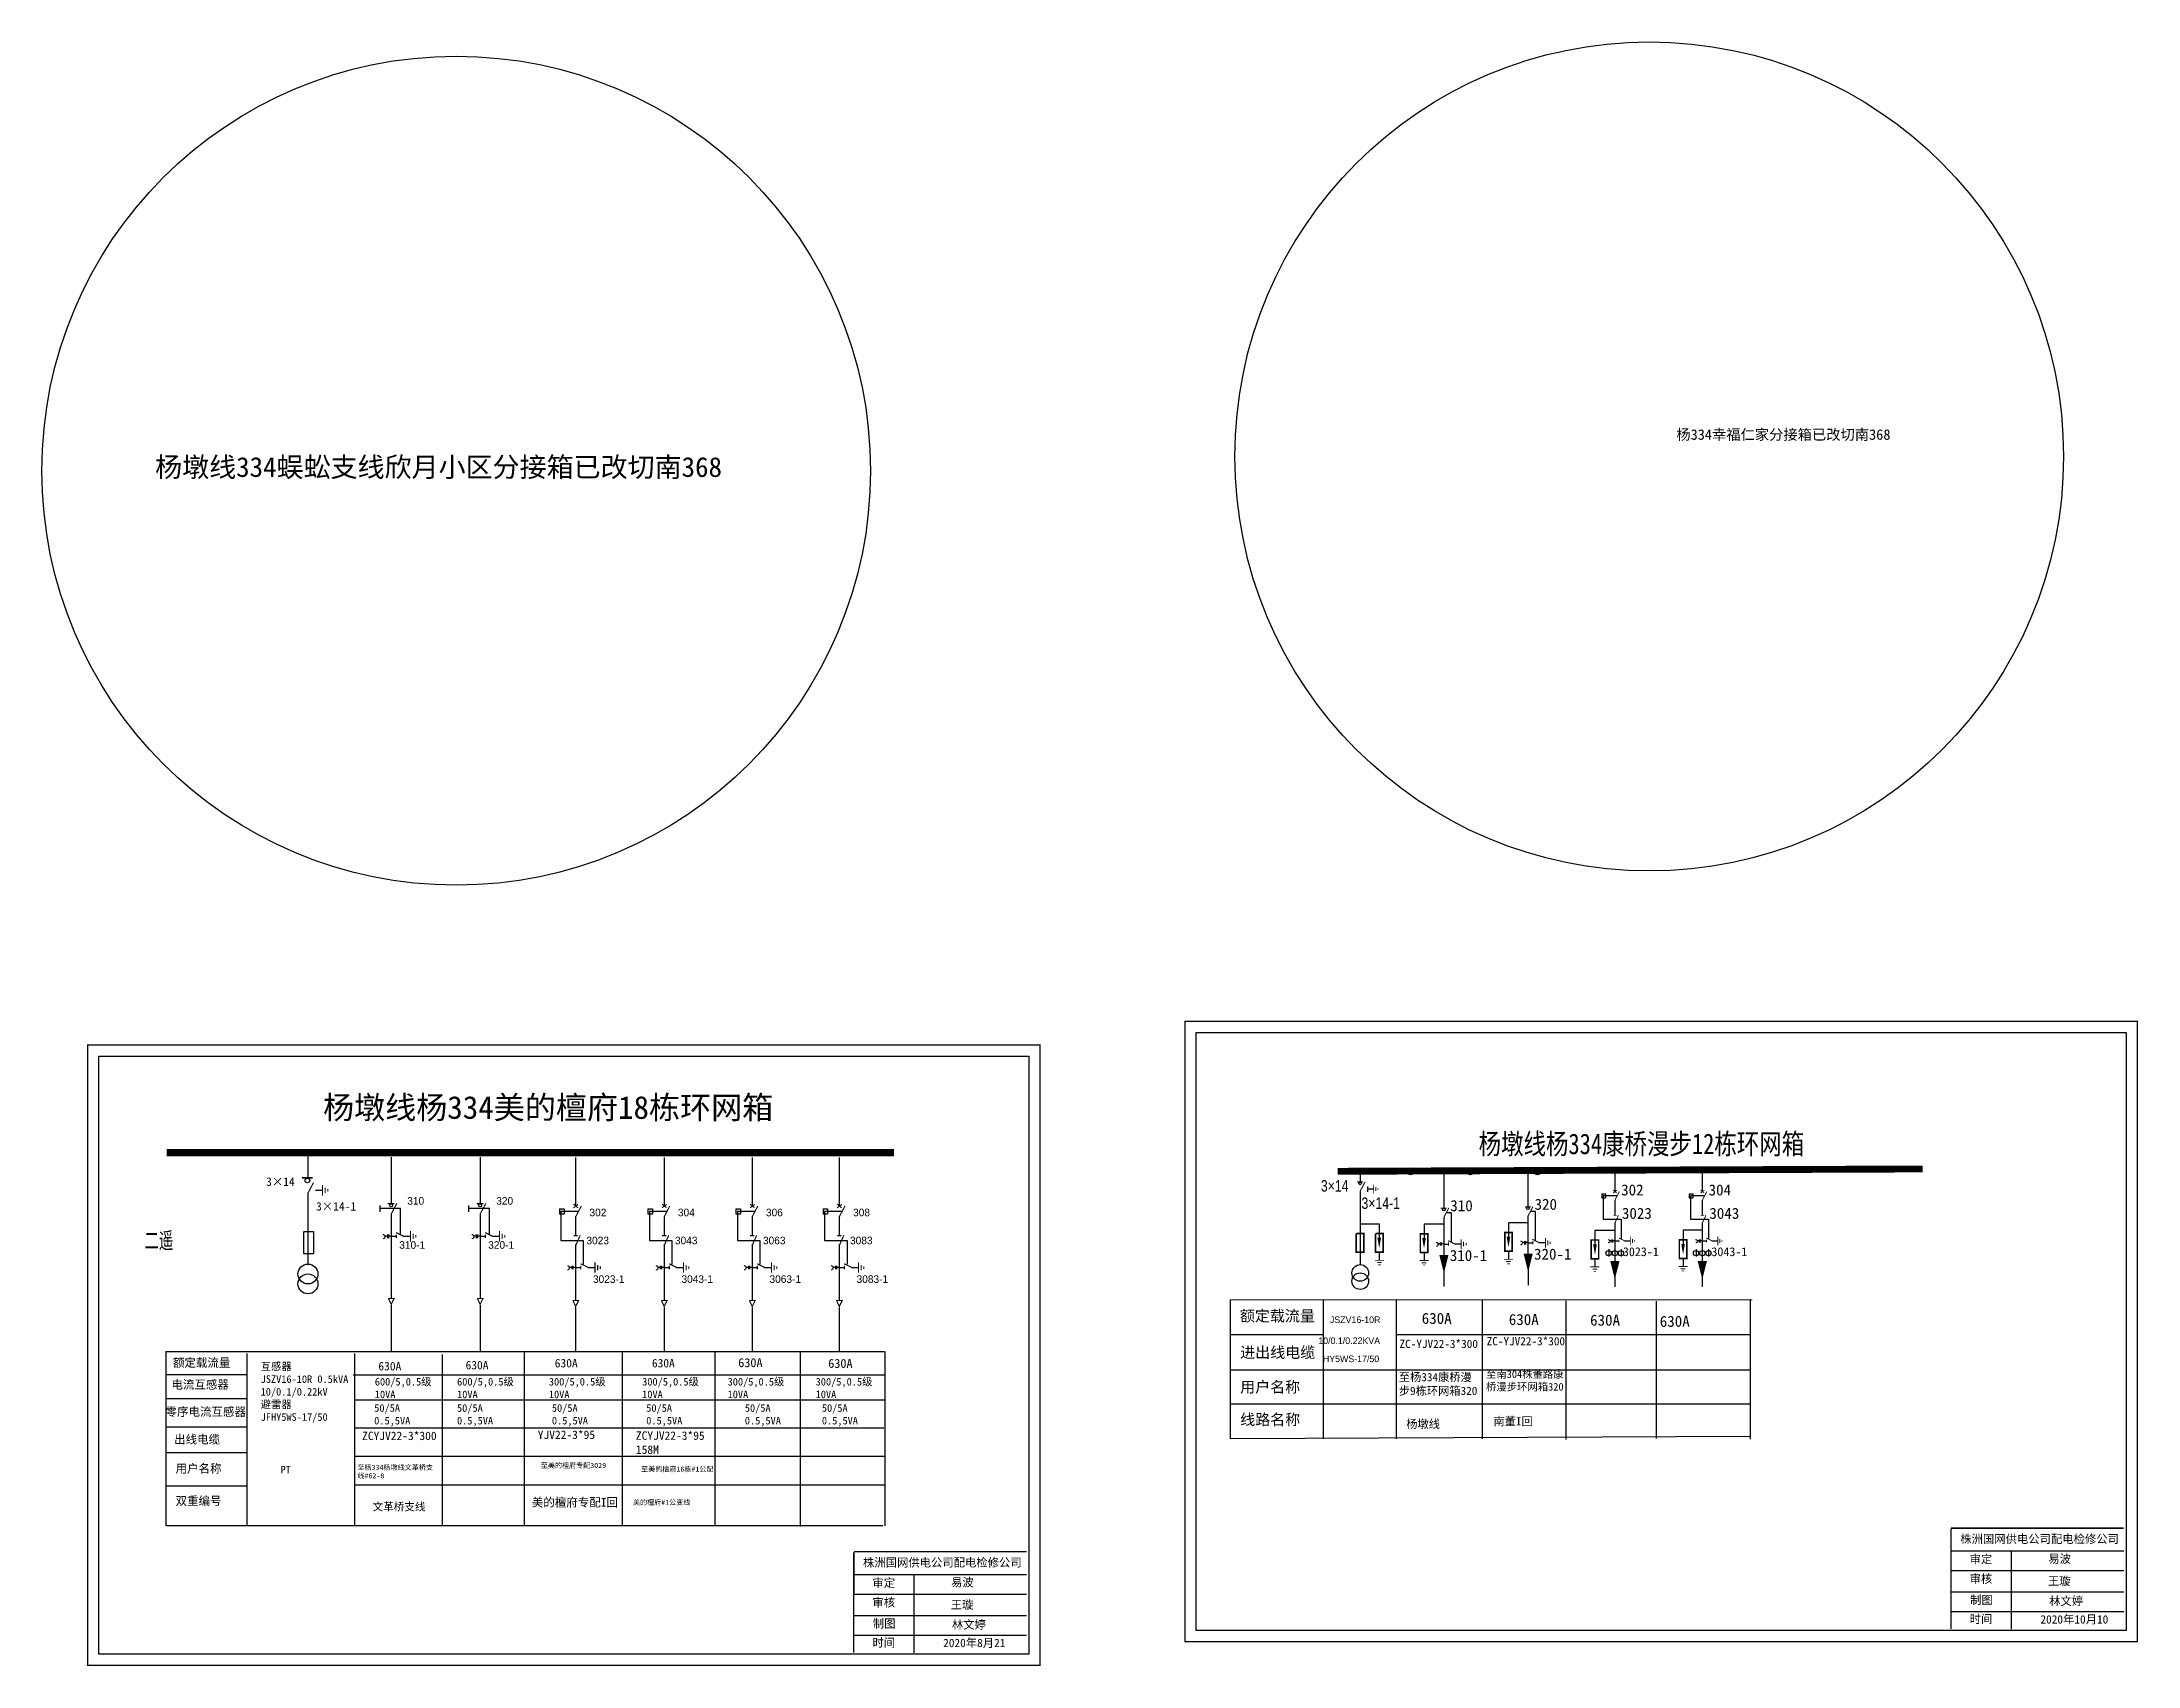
# Model space of a CAD drawing. Extents: x -51 to 361, y -348 to -135.
# Drawn here: x -50.8 to 225.4, y -348.5 to -134.6 of the extents above; entities that cross this region are included whole.
import ezdxf

# ---------------------------------------------------------------- set-up
doc = ezdxf.new("R2010")
doc.units = 0
doc.header["$LTSCALE"] = 0.774411
doc.linetypes.add('ACAD_ISO02W100', pattern=[15, 12, -3])
doc.linetypes.add('CENTER', pattern=[50.8, 31.75, -6.35, 6.35, -6.35])
doc.layers.get('0').update_dxf_attribs({"linetype": 'CONTINUOUS'})
for name, color, linetype in [('1', 7, 'CONTINUOUS'), ('2', 7, 'CONTINUOUS'), ('3', 7, 'CONTINUOUS')]:
    doc.layers.add(name, color=color, linetype=linetype)
doc.layers.add('MiniCADLayer', color=7, linetype='CONTINUOUS', lineweight=20)
doc.styles.add('HZ', font='')
doc.styles.add('hztxt_txtstyle_0.00_0_0', font='simkai.ttf')
doc.styles.add('hztxt_txtstyle_1.50_0_0', font='', dxfattribs={"height": 1.5, "bigfont": 'hztxt.shx'})
doc.styles.add('hztxt_txtstyle_1.80_0_0', font='', dxfattribs={"height": 1.8, "bigfont": 'hztxt.shx'})
doc.styles.add('hztxt_txtstyle_1.87_0_0', font='', dxfattribs={"height": 1.871504, "bigfont": 'hztxt.shx'})
doc.styles.add('hztxt_txtstyle_2.50_0_0', font='simkai.ttf', dxfattribs={"height": 2.5})
doc.styles.add('hztxt_txtstyle_2.60_0_0', font='', dxfattribs={"height": 2.6, "bigfont": 'hztxt.shx'})
doc.styles.add('hztxt_txtstyle_2.70_0_0', font='simkai.ttf', dxfattribs={"height": 2.7})
doc.styles.add('hztxt_txtstyle_4.68_0_0', font='simkai.ttf', dxfattribs={"height": 4.68})
doc.styles.add('字体', font='simkai_0.ttf', dxfattribs={"height": 2.5})
doc.styles.add('宋体', font='', dxfattribs={"width": 0.65})
doc.styles.get('HZ').set_extended_font_data('SimSun')
doc.styles.get('hztxt_txtstyle_1.50_0_0').set_extended_font_data('hztxt')
doc.styles.get('hztxt_txtstyle_1.80_0_0').set_extended_font_data('hztxt')
doc.styles.get('hztxt_txtstyle_1.87_0_0').set_extended_font_data('hztxt')
doc.styles.get('hztxt_txtstyle_2.60_0_0').set_extended_font_data('hztxt')
doc.styles.get('宋体').set_extended_font_data('SimSun')

msp = doc.modelspace()

# ---------------------------------------------------------------- texts
at = {"style": 'HZ'}
for s, height, p in [('杨334幸福仁家分接箱已改切南368', 1.3794, (164.52, -186.97)), ('杨墩线334蜈蚣支线欣月小区分接箱已改切南368', 2.6082, (-35.89, -191.86))]:
    msp.add_text(s, height=height, dxfattribs=at).set_placement(p)
at = {"color": 0, "linetype": 'Continuous', "style": 'hztxt_txtstyle_2.70_0_0'}
for s, p in [('3×14', (-21.27, -285.22, 0.01)), ('3×14-1', (-14.69, -288.47, 0.01))]:
    msp.add_text(s, height=1.109, dxfattribs=at).set_placement(p)
at = {"color": 0, "style": 'hztxt_txtstyle_1.80_0_0'}
for s, p in [('310', (-2.67, -287.69, 0.01)), ('320', (9.05, -287.69, 0.01)), ('302', (21.33, -289.22, 0.01)), ('304', (32.98, -289.22, 0.01)), ('306', (44.58, -289.22, 0.01)), ('308', (56.06, -289.22, 0.01)), ('310-1', (-3.73, -293.5, 0.01)), ('320-1', (7.99, -293.5, 0.01)), ('3023', (20.93, -292.91, 0.01)), ('3043', (32.59, -292.91, 0.01)), ('3063', (44.19, -292.91, 0.01)), ('3083', (55.66, -292.91, 0.01)), ('3023-1', (21.79, -297.99, 0.01)), ('3043-1', (33.45, -297.99, 0.01)), ('3063-1', (45.05, -297.99, 0.01)), ('3083-1', (56.52, -297.99, 0.01))]:
    msp.add_text(s, height=0.998, dxfattribs=at).set_placement(p)
at = {"linetype": 'Continuous', "style": 'hztxt_txtstyle_2.50_0_0'}
for s, height, p in [('310', 1.449, (134.74, -288.55)), ('320', 1.449, (145.84, -288.37)), ('302', 1.449, (157.25, -286.48)), ('304', 1.449, (168.77, -286.48)), ('3023', 1.449, (157.35, -289.56)), ('3043', 1.449, (168.87, -289.56)), ('310-1', 1.449, (134.67, -295.11)), ('320-1', 1.449, (145.77, -294.93)), ('3023-1', 1.159, (157.48, -294.47)), ('3043-1', 1.159, (169.14, -294.47)), ('额定载流量', 1.449, (107.02, -303.06)), ('630A', 1.449, (130.98, -303.39)), ('630A', 1.449, (142.45, -303.54)), ('630A', 1.449, (153.16, -303.62)), ('630A', 1.449, (162.34, -303.78)), ('进出线电缆', 1.449, (107.06, -307.87)), ('用户名称', 1.449, (107.06, -312.42)), ('线路名称', 1.449, (107.06, -316.71))]:
    msp.add_text(s, height=height, dxfattribs=at).set_placement(p)
at = {"color": 7, "linetype": 'Continuous', "true_color": 0xffffff, "attachment_point": 1}
for s, insert, char_height, width, style in [('杨墩线杨334美的檀府18栋环网箱', (-13.77, -273.39, 0.01), 3, 90.5642, '字体'), ('{\\fSimSun|b0|i0|c134|p2;ZCYJV22-3*300}', (-8.62, -317.58, 0.01), 1.1094, 17.8852, 'hztxt_txtstyle_2.70_0_0'), ('{\\fSimSun|b0|i0|c134|p2;YJV22-3*95}', (14.52, -317.44, 0.01), 1.1094, 17.8852, 'hztxt_txtstyle_2.70_0_0'), ('{\\fSimSun|b0|i0|c134|p2;ZCYJV22-3*95\\P158M}', (27.45, -317.55, 0.01), 1.1094, 17.8852, 'hztxt_txtstyle_2.70_0_0'), ('{\\fSimSun|b0|i0|c134|p2;至杨334杨墩线文革桥支线#62-8}', (-9.24, -321.95, 0.01), 0.6656, 10.0352, 'hztxt_txtstyle_2.70_0_0'), ('{\\fSimSun|b0|i0|c134|p2;至美的檀府专配3029}', (14.92, -321.7, 0.01), 0.6656, 10.0352, 'hztxt_txtstyle_2.70_0_0'), ('{\\fSimSun|b0|i0|c134|p2;至美的檀府16栋#1公配}', (28.13, -322.18, 0.01), 0.6656, 10.0352, 'hztxt_txtstyle_2.70_0_0'), ('{\\fSimSun|b0|i0|c134|p2;文革桥支线}', (-7.24, -326.96, -0.01), 1.02, 10.9899, 'hztxt_txtstyle_2.70_0_0'), ('{\\fSimSun|b0|i0|c134|p2;美的檀府专配I回}', (13.74, -326.34, 0.01), 1.1094, 11.6994, 'hztxt_txtstyle_2.70_0_0'), ('{\\fSimSun|b0|i0|c134|p2;美的檀府#1公变线}', (27.06, -326.55, 0.01), 0.6656, 10.0352, 'hztxt_txtstyle_2.70_0_0'), ('株洲国网供电公司配电检修公司', (201.93, -331.17), 1.0944, 29.9201, '字体'), ('株洲国网供电公司配电检修公司', (57.37, -334.27), 1.0944, 29.9201, '字体'), ('易波', (213.53, -333.78, 0.01), 1.094, 8.5588, '字体'), ('易波', (68.97, -336.88, 0.01), 1.094, 8.5588, '字体'), ('王璇', (213.48, -336.71, 0.01), 1.094, 8.5588, '字体'), ('王璇', (68.92, -339.82, 0.01), 1.094, 8.5588, '字体'), ('2020年10月10', (212.49, -341.76, 0.01), 1.094, 16.0081, '字体'), ('2020年8月21', (67.93, -344.86, 0.01), 1.094, 16.0081, '字体')]:
    msp.add_mtext(s, dxfattribs=dict(at, insert=insert, char_height=char_height, width=width, style=style))
at = {"linetype": 'Continuous', "attachment_point": 1, "style": 'hztxt_txtstyle_1.87_0_0'}
for s, insert, char_height, width in [('{\\fNSimSun|b0|i0|c134|p49;ZC-YJV22-3*300}', (128.05, -305.48), 1.0846, 5.8093), ('{\\fNSimSun|b0|i0|c134|p49;ZC-YJV22-3*300}', (139.53, -305.13), 1.0846, 5.8093), ('{\\fSimSun|b0|i0|c134|p2;至杨334康桥漫步9栋环网箱320}', (127.96, -309.86), 1.0846, 10.6678), ('{\\fSimSun|b0|i0|c134|p2;至南304株董路康桥漫步环网箱320}', (139.44, -309.51), 1, 10.6678), ('{\\fSimSun|b0|i0|c134|p2;杨墩线}', (128.94, -316.03), 1.0846, 12.0319), ('{\\fSimSun|b0|i0|c134|p2;南董I回}', (140.42, -315.68), 1.0846, 12.0319)]:
    msp.add_mtext(s, dxfattribs=dict(at, insert=insert, char_height=char_height, width=width))
at = {"color": 0, "linetype": 'Continuous', "attachment_point": 1}
for s, insert, char_height, width, style in [('{\\fSimSun|b0|i0|c134|p2;额定载流量}', (-33.54, -307.95, 0.01), 1.1094, 17.8852, 'hztxt_txtstyle_2.70_0_0'), ('\\A1;{\\fSimSun|b0|i0|c134|p2;互感器\\PJSZV16-10R 0.5kVA\\P10/0.1/0.22kV\\P避雷器\\PJFHY5WS-17/50}', (-21.99, -308.5, 0.01), 0.9985, 18.4113, 'hztxt_txtstyle_2.70_0_0'), ('{\\fSimSun|b0|i0|c134|p2;630A}', (-6.48, -308.4, 0.01), 1.1094, 17.8852, 'hztxt_txtstyle_2.70_0_0'), ('{\\fSimSun|b0|i0|c134|p2;630A}', (5.01, -308.27, 0.01), 1.1094, 17.8852, 'hztxt_txtstyle_2.70_0_0'), ('{\\fSimSun|b0|i0|c134|p2;630A}', (16.76, -308.01, 0.01), 1.1094, 17.8852, 'hztxt_txtstyle_2.70_0_0'), ('{\\fSimSun|b0|i0|c134|p2;630A}', (29.55, -308.01, 0.01), 1.1094, 17.8852, 'hztxt_txtstyle_2.70_0_0'), ('{\\fSimSun|b0|i0|c134|p2;630A}', (40.93, -307.91, 0.01), 1.1757, 9.454, 'hztxt_txtstyle_0.00_0_0'), ('{\\fSimSun|b0|i0|c134|p2;630A}', (52.79, -308.01, 0.01), 1.1757, 9.454, 'hztxt_txtstyle_0.00_0_0'), ('{\\fSimSun|b0|i0|c134|p2;电流互感器}', (-33.74, -310.83, 0.01), 1.1094, 17.8852, 'hztxt_txtstyle_2.70_0_0'), ('\\A1;{\\fSimSun|b0|i0|c134|p2;600/5,0.5级\\P10VA}', (-6.95, -310.51, 0.01), 0.9985, 18.4113, 'hztxt_txtstyle_2.70_0_0'), ('\\A1;{\\fSimSun|b0|i0|c134|p2;600/5,0.5级\\P10VA}', (3.89, -310.51, 0.01), 0.9985, 18.4113, 'hztxt_txtstyle_2.70_0_0'), ('\\A1;{\\fSimSun|b0|i0|c134|p2;300/5,0.5级\\P10VA}', (15.98, -310.51, 0.01), 0.9985, 18.4113, 'hztxt_txtstyle_2.70_0_0'), ('\\A1;{\\fSimSun|b0|i0|c134|p2;300/5,0.5级\\P10VA}', (28.27, -310.51, 0.01), 0.9985, 18.4113, 'hztxt_txtstyle_2.70_0_0'), ('\\A1;{\\fSimSun|b0|i0|c134|p2;300/5,0.5级\\P10VA}', (39.53, -310.51, 0.01), 0.9985, 18.4113, 'hztxt_txtstyle_2.70_0_0'), ('\\A1;{\\fSimSun|b0|i0|c134|p2;300/5,0.5级\\P10VA}', (51.13, -310.51, 0.01), 0.9985, 18.4113, 'hztxt_txtstyle_2.70_0_0'), ('{\\fSimSun|b0|i0|c134|p2;零序电流互感器}', (-34.52, -314.41, 0.01), 1.1094, 17.8852, 'hztxt_txtstyle_2.70_0_0'), ('{\\fSimSun|b0|i0|c134|p2;50/5A\\P0.5,5VA}', (-7.03, -313.97, 0.01), 0.9985, 17.8852, 'hztxt_txtstyle_2.70_0_0'), ('{\\fSimSun|b0|i0|c134|p2;50/5A\\P0.5,5VA}', (3.88, -313.97, 0.01), 0.9985, 17.8852, 'hztxt_txtstyle_2.70_0_0'), ('{\\fSimSun|b0|i0|c134|p2;50/5A\\P0.5,5VA}', (16.38, -313.97, 0.01), 0.9985, 17.8852, 'hztxt_txtstyle_2.70_0_0'), ('{\\fSimSun|b0|i0|c134|p2;50/5A\\P0.5,5VA}', (28.81, -313.97, 0.01), 0.9985, 17.8852, 'hztxt_txtstyle_2.70_0_0'), ('{\\fSimSun|b0|i0|c134|p2;50/5A\\P0.5,5VA}', (41.8, -313.97, 0.01), 0.9985, 17.8852, 'hztxt_txtstyle_2.70_0_0'), ('{\\fSimSun|b0|i0|c134|p2;50/5A\\P0.5,5VA}', (51.95, -313.97, 0.01), 0.9985, 17.8852, 'hztxt_txtstyle_2.70_0_0'), ('{\\fSimSun|b0|i0|c134|p2;出线电缆}', (-33.39, -318.05, 0.01), 1.1094, 17.8852, 'hztxt_txtstyle_2.70_0_0'), ('{\\fSimSun|b0|i0|c134|p2;用户名称}', (-33.2, -321.89, 0.01), 1.1094, 17.8852, 'hztxt_txtstyle_2.70_0_0'), ('{\\fSimSun|b0|i0|c134|p2;PT}', (-19.37, -322.09, 0.01), 1.0024, 7.7986, 'hztxt_txtstyle_0.00_0_0'), ('{\\fSimSun|b0|i0|c134|p2;双重编号}', (-33.2, -326.15, 0.01), 1.1094, 17.8852, 'hztxt_txtstyle_2.70_0_0'), ('\\f\uffbfﾬￌﾣﾤ_GB2312|b0|i0|c134|p49;审定', (203.16, -333.84, 0.01), 1.0944, 8.5588, '字体'), ('\\f\uffbfﾬￌﾣﾤ_GB2312|b0|i0|c134|p49;审定', (58.61, -336.95, 0.01), 1.0944, 8.5588, '字体'), ('\\f\uffbfﾬￌﾣﾤ_GB2312|b0|i0|c134|p49;审核', (203.16, -336.42, 0.01), 1.0944, 8.5588, '字体'), ('\\f\uffbfﾬￌﾣﾤ_GB2312|b0|i0|c134|p49;审核', (58.61, -339.53, 0.01), 1.0944, 8.5588, '字体'), ('\\f\uffbfﾬￌﾣﾤ_GB2312|b0|i0|c134|p49;制图', (203.22, -339.2, 0.01), 1.0944, 8.5588, '字体'), ('林文婷', (213.64, -339.35, 0.01), 1.094, 8.5588, '字体'), ('\\f\uffbfﾬￌﾣﾤ_GB2312|b0|i0|c134|p49;制图', (58.66, -342.31, 0.01), 1.0944, 8.5588, '字体'), ('林文婷', (69.08, -342.45, 0.01), 1.094, 8.5588, '字体'), ('\\f\uffbfﾬￌﾣﾤ_GB2312|b0|i0|c134|p49;时间', (203.16, -341.71, 0.01), 1.0944, 8.5588, '字体'), ('\\f\uffbfﾬￌﾣﾤ_GB2312|b0|i0|c134|p49;时间', (58.61, -344.82, 0.01), 1.0944, 8.5588, '字体')]:
    msp.add_mtext(s, dxfattribs=dict(at, insert=insert, char_height=char_height, width=width, style=style))
at = {"layer": '1', "width": 0.8}
for s, height, style, p in [('杨墩线杨334康桥漫步12栋环网箱 ', 2.7122, 'hztxt_txtstyle_4.68_0_0', (138.47, -281.04)), ('3×14', 1.507, 'hztxt_txtstyle_2.60_0_0', (117.69, -285.97)), ('3×14-1', 1.507, 'hztxt_txtstyle_2.60_0_0', (123.04, -288.25))]:
    msp.add_text(s, height=height, dxfattribs=dict(at, style=style)).set_placement(p)
at = {"layer": '3', "color": 0, "style": '宋体', "width": 0.65}
msp.add_text('二遥', height=2.143, dxfattribs=at).set_placement((-37.3, -293.48, -0.01))
at = {"layer": 'MiniCADLayer', "color": 7, "linetype": 'Continuous', "ltscale": 1.520571, "attachment_point": 1, "style": 'hztxt_txtstyle_1.50_0_0'}
for s, insert, char_height in [('JSZV16-10R', (118.88, -302.41), 0.869), ('10/0.1/0.22KVA', (117.35, -305.18), 0.8693), ('HY5WS-17/50', (117.95, -307.56), 0.8693)]:
    msp.add_mtext(s, dxfattribs=dict(at, insert=insert, char_height=char_height))

# ---------------------------------------------------------------- blocks, each defined once
blk = doc.blocks.new('JD')
for points in [[(-2, 0.2), (-2, -0.2), (2, 0.2), (2, -0.2)], [(1, -1.2), (1, -0.8), (-1, -1.2), (-1, -0.8)], [(-0.5, -1.8), (-0.5, -2.2), (0.5, -1.8), (0.5, -2.2)]]:
    blk.add_trace(points)

# ---------------------------------------------------------------- linework, layer by layer
at = {"color": 0}
for p, q in [((-15.78, -280.84, 0.01), (-15.78, -284.13, 0.01)), ((-4.8, -281.44, 0.01), (-4.8, -287.55, 0.01)), ((6.92, -281.44, 0.01), (6.92, -287.55, 0.01)), ((19.51, -281.47, 0.01), (19.51, -287.89, 0.01)), ((31.17, -281.47, 0.01), (31.17, -287.89, 0.01)), ((42.76, -281.47, 0.01), (42.76, -287.89, 0.01)), ((54.24, -281.47, 0.01), (54.24, -287.89, 0.01)), ((-15.77, -286.16, 0.01), (-15.77, -295.49, 0.01)), ((-14.78, -285.79, 0.01), (-13.84, -285.79, 0.01)), ((-4.8, -288.91, 0.01), (-4.8, -300.01, 0.01)), ((6.92, -288.91, 0.01), (6.92, -300.01, 0.01)), ((17.38, -288.24, 0.01), (17.98, -288.24, 0.01)), ((17.38, -288.24, 0.01), (17.38, -288.9, 0.01)), ((17.38, -288.9, 0.01), (17.98, -288.9, 0.01)), ((17.98, -288.24, 0.01), (17.98, -288.9, 0.01)), ((19.51, -289.25, 0.01), (19.51, -291.73, 0.01)), ((29.04, -288.24, 0.01), (29.63, -288.24, 0.01)), ((29.04, -288.24, 0.01), (29.04, -288.9, 0.01)), ((29.04, -288.9, 0.01), (29.63, -288.9, 0.01)), ((29.63, -288.24, 0.01), (29.63, -288.9, 0.01)), ((31.17, -289.25, 0.01), (31.17, -291.73, 0.01)), ((40.63, -288.24, 0.01), (41.23, -288.24, 0.01)), ((40.63, -288.24, 0.01), (40.63, -288.9, 0.01)), ((40.63, -288.9, 0.01), (41.23, -288.9, 0.01)), ((41.23, -288.24, 0.01), (41.23, -288.9, 0.01)), ((42.76, -289.25, 0.01), (42.76, -291.73, 0.01)), ((52.11, -288.24, 0.01), (52.71, -288.24, 0.01)), ((52.11, -288.24, 0.01), (52.11, -288.9, 0.01)), ((52.11, -288.9, 0.01), (52.71, -288.9, 0.01)), ((52.71, -288.24, 0.01), (52.71, -288.9, 0.01)), ((54.24, -289.25, 0.01), (54.24, -291.73, 0.01)), ((-4.8, -291.86, 0.01), (-4.11, -291.86, 0.01)), ((-3.2, -291.84, 0.01), (-2.26, -291.84, 0.01)), ((6.92, -291.86, 0.01), (7.61, -291.86, 0.01)), ((8.51, -291.84, 0.01), (9.45, -291.84, 0.01)), ((19.51, -292.96, 0.01), (19.51, -300.27, 0.01)), ((31.17, -292.96, 0.01), (31.17, -300.27, 0.01)), ((42.76, -292.96, 0.01), (42.76, -300.27, 0.01)), ((54.24, -292.96, 0.01), (54.24, -300.27, 0.01)), ((19.51, -295.96, 0.01), (20.2, -295.96, 0.01)), ((21.1, -295.95, 0.01), (22.04, -295.95, 0.01)), ((31.17, -295.96, 0.01), (31.86, -295.96, 0.01)), ((32.76, -295.95, 0.01), (33.7, -295.95, 0.01)), ((42.76, -295.96, 0.01), (43.45, -295.96, 0.01)), ((44.36, -295.95, 0.01), (45.3, -295.95, 0.01)), ((54.24, -295.96, 0.01), (54.93, -295.96, 0.01)), ((55.83, -295.95, 0.01), (56.78, -295.95, 0.01)), ((-23.72, -310.12, 0.01), (-34.43, -310.12, 0.01)), ((-23.76, -313.26, 0.01), (-34.47, -313.26, 0.01)), ((-23.76, -316.98, 0.01), (-34.47, -316.98, 0.01)), ((-23.8, -320.37, 0.01), (-34.51, -320.37, 0.01)), ((-23.77, -324.78, 0.01), (-34.47, -324.78, 0.01))]:
    msp.add_line(p, q, dxfattribs=at)
at = {"color": 0, "linetype": 'ACAD_ISO02W100'}
for p, q in [((17.57, -288.58, 0.01), (17.57, -292.39, 0.01)), ((19.81, -288.58, 0.01), (17.57, -288.58, 0.01)), ((29.23, -288.58, 0.01), (29.23, -292.39, 0.01)), ((31.47, -288.58, 0.01), (29.23, -288.58, 0.01)), ((40.82, -288.58, 0.01), (40.82, -292.39, 0.01)), ((43.06, -288.58, 0.01), (40.82, -288.58, 0.01)), ((52.3, -288.58, 0.01), (52.3, -292.39, 0.01)), ((54.54, -288.58, 0.01), (52.3, -288.58, 0.01)), ((17.57, -292.39, 0.01), (20.52, -292.39, 0.01)), ((20.52, -292.39, 0.01), (20.52, -295.54, 0.01)), ((29.23, -292.39, 0.01), (32.18, -292.39, 0.01)), ((32.18, -292.39, 0.01), (32.18, -295.54, 0.01)), ((40.82, -292.39, 0.01), (43.78, -292.39, 0.01)), ((43.78, -292.39, 0.01), (43.78, -295.54, 0.01)), ((52.3, -292.39, 0.01), (55.26, -292.39, 0.01)), ((55.26, -292.39, 0.01), (55.26, -295.54, 0.01))]:
    msp.add_line(p, q, dxfattribs=at)
at = {"color": 0, "linetype": 'CENTER'}
for p, q in [((-4.79, -300.91, 0.01), (-4.79, -307.05, 0.01)), ((6.92, -300.91, 0.01), (6.92, -307.05, 0.01)), ((19.51, -301.25, 0.01), (19.51, -307.02, 0.01)), ((31.17, -301.25, 0.01), (31.17, -307.02, 0.01)), ((42.77, -301.25, 0.01), (42.77, -307.02, 0.01)), ((54.24, -301.25, 0.01), (54.24, -307.02, 0.01))]:
    msp.add_line(p, q, dxfattribs=at)
at = {"linetype": 'Continuous'}
for p, q in [((105.8, -318.51), (105.8, -300.24)), ((117.99, -300.26), (117.99, -318.53)), ((127.59, -300.26), (127.59, -318.53)), ((138.92, -300.26), (138.92, -318.53)), ((149.94, -300.34), (149.94, -318.61)), ((161.86, -300.4), (161.86, -318.48)), ((174.23, -300.31), (174.23, -318.57)), ((105.81, -304.81), (117.99, -304.81)), ((105.81, -309.44), (174.3, -309.44)), ((105.81, -313.9), (174.17, -313.9)), ((174.24, -318.22), (105.8, -318.51))]:
    msp.add_line(p, q, dxfattribs=at)
at = {"linetype": 'Continuous', "ltscale": 1.520571}
msp.add_line((127.59, -304.81), (174.24, -304.81), dxfattribs=at)
at = {"color": 0, "linetype": 'Continuous'}
for p, q in [((-34.49, -307.03, 0.01), (60.17, -307.03, 0.01)), ((-34.45, -329.98, 0.01), (-34.45, -307.03, 0.01)), ((-23.82, -307.28, 0.01), (-23.82, -329.97, 0.01)), ((-9.61, -307.28, 0.01), (-9.61, -329.97, 0.01)), ((1.91, -307.43, 0.01), (1.91, -329.96, 0.01)), ((12.73, -307.08, 0.01), (12.73, -329.97, 0.01)), ((25.63, -307.08, 0.01), (25.63, -329.97, 0.01)), ((37.83, -307.09, 0.01), (37.83, -329.99, 0.01)), ((49.09, -307.17, 0.01), (49.09, -330.07, 0.01)), ((60.23, -307.05, 0.01), (60.23, -329.99, 0.01)), ((-9.79, -310.1, 0.01), (60.2, -310.1, 0.01)), ((-9.61, -313.39, 0.01), (60.23, -313.39, 0.01)), ((-9.61, -317.08, 0.01), (60.11, -317.08, 0.01)), ((-9.61, -320.81, 0.01), (60.3, -320.81, 0.01)), ((-9.61, -324.6, 0.01), (60.2, -324.6, 0.01)), ((59.96, -329.98, 0.01), (-34.37, -329.98, 0.01)), ((200.72, -333.27, 0.01), (223.47, -333.27, 0.01)), ((208.62, -333.27, 0.01), (208.62, -343.61, 0.01)), ((56.16, -336.38, 0.01), (78.91, -336.38, 0.01)), ((64.06, -336.38, 0.01), (64.06, -346.72, 0.01)), ((200.72, -335.87, 0.01), (223.47, -335.87, 0.01)), ((56.16, -338.97, 0.01), (78.91, -338.97, 0.01)), ((200.72, -338.69, 0.01), (223.47, -338.69, 0.01)), ((56.16, -341.8, 0.01), (78.91, -341.8, 0.01)), ((200.72, -341.28, 0.01), (223.47, -341.28, 0.01)), ((56.16, -344.39, 0.01), (78.91, -344.39, 0.01))]:
    msp.add_line(p, q, dxfattribs=at)
at = {"color": 0, "linetype": 'Continuous', "const_width": 0.182, "elevation": 0.01}
for points in [[(99.78, -263.55), (225.26, -263.55), (225.26, -345.25), (99.78, -345.25)], [(-44.78, -266.66), (80.7, -266.66), (80.7, -348.36), (-44.78, -348.36)]]:
    msp.add_lwpolyline(points, close=True, dxfattribs=at)
at = {"color": 0, "linetype": 'Continuous', "elevation": 0.01}
for points in [[(101.25, -265.03), (223.78, -265.03), (223.78, -343.78), (101.25, -343.78)], [(-43.3, -268.13), (79.23, -268.13), (79.23, -346.88), (-43.3, -346.88)]]:
    msp.add_lwpolyline(points, close=True, dxfattribs=at)
at = {"color": 0, "elevation": 0.01}
for points, const_width in [([(-34.37, -280.84), (61.47, -280.84)], 0.998), ([(-16.53, -284.17), (-15.13, -284.17)], 0.238), ([(-15.77, -286.2), (-15.02, -284.78)], 0.15), ([(-5.24, -287.57), (-4.36, -287.57)], 0.15), ([(-4.8, -288.95), (-4.05, -287.53)], 0.15), ([(6.48, -287.57), (7.36, -287.57)], 0.15), ([(6.92, -288.95), (7.67, -287.53)], 0.15), ([(19.23, -287.61), (19.82, -288.1)], 0.15), ([(19.22, -288.11), (19.83, -287.66)], 0.15), ([(19.51, -289.29), (20.26, -287.87)], 0.15), ([(30.89, -287.61), (31.47, -288.1)], 0.15), ([(30.88, -288.11), (31.49, -287.66)], 0.15), ([(31.17, -289.29), (31.91, -287.87)], 0.15), ([(42.48, -288.11), (43.09, -287.66)], 0.15), ([(42.48, -287.61), (43.07, -288.1)], 0.15), ([(42.76, -289.29), (43.51, -287.87)], 0.15), ([(53.96, -288.11), (54.56, -287.66)], 0.15), ([(53.96, -287.61), (54.55, -288.1)], 0.15), ([(54.24, -289.29), (54.99, -287.87)], 0.15), ([(-4.15, -291.36), (-3.15, -291.86)], 0.15), ([(-4.11, -291.63), (-4.11, -292.09)], 0.15), ([(7.57, -291.36), (8.57, -291.86)], 0.15), ([(7.61, -291.63), (7.61, -292.09)], 0.15), ([(19.24, -291.77), (19.79, -291.77)], 0.15), ([(19.48, -293.15), (20.11, -291.73)], 0.15), ([(30.9, -291.77), (31.45, -291.77)], 0.15), ([(31.14, -293.15), (31.77, -291.73)], 0.15), ([(42.5, -291.77), (43.05, -291.77)], 0.15), ([(42.73, -293.15), (43.36, -291.73)], 0.15), ([(53.97, -291.77), (54.53, -291.77)], 0.15), ([(54.21, -293.15), (54.84, -291.73)], 0.15), ([(20.16, -295.47), (21.16, -295.96)], 0.15), ([(31.82, -295.47), (32.82, -295.96)], 0.15), ([(43.42, -295.47), (44.41, -295.96)], 0.15), ([(54.89, -295.47), (55.89, -295.96)], 0.15), ([(20.2, -295.73), (20.2, -296.19)], 0.15), ([(31.86, -295.73), (31.86, -296.19)], 0.15), ([(43.45, -295.73), (43.45, -296.19)], 0.15), ([(54.93, -295.73), (54.93, -296.19)], 0.15), ([(-5.17, -300.04), (-4.4, -300.04), (-4.79, -300.81), (-5.16, -300.02)], 0.15), ([(6.55, -300.04), (7.31, -300.04), (6.92, -300.81), (6.56, -300.02)], 0.15), ([(19.14, -300.32), (19.9, -300.32), (19.51, -301.09), (19.15, -300.3)], 0.15), ([(30.8, -300.32), (31.56, -300.32), (31.17, -301.09), (30.81, -300.3)], 0.15), ([(42.4, -300.32), (43.16, -300.32), (42.77, -301.09), (42.4, -300.3)], 0.15), ([(53.87, -300.32), (54.63, -300.32), (54.24, -301.09), (53.88, -300.3)], 0.15)]:
    msp.add_lwpolyline(points, dxfattribs=dict(at, const_width=const_width))
for points in [[(-6.31, -287.8), (-6.31, -288.63)], [(5.41, -287.8), (5.41, -288.63)], [(-16.36, -291.32), (-16.36, -294.12), (-14.98, -294.12), (-14.98, -291.29), (-16.36, -291.29)], [(-5.3, -291.85), (-5.62, -291.85)], [(-5.3, -291.64), (-5.3, -292.1)], [(-5.16, -291.64), (-5.16, -292.1)], [(-4.8, -291.85), (-5.16, -291.85)], [(6.42, -291.85), (6.1, -291.85)], [(6.42, -291.64), (6.42, -292.1)], [(6.56, -291.64), (6.56, -292.1)], [(6.92, -291.85), (6.56, -291.85)], [(19, -295.96), (18.69, -295.96)], [(19, -295.75), (19, -296.2)], [(19.14, -295.75), (19.14, -296.2)], [(19.51, -295.96), (19.14, -295.96)], [(30.66, -295.96), (30.35, -295.96)], [(30.66, -295.75), (30.66, -296.2)], [(30.8, -295.75), (30.8, -296.2)], [(31.16, -295.96), (30.8, -295.96)], [(42.26, -295.96), (41.94, -295.96)], [(42.26, -295.75), (42.26, -296.2)], [(42.4, -295.75), (42.4, -296.2)], [(42.76, -295.96), (42.4, -295.96)], [(53.74, -295.96), (53.42, -295.96)], [(53.74, -295.75), (53.74, -296.2)], [(53.88, -295.75), (53.88, -296.2)], [(54.24, -295.96), (53.88, -295.96)]]:
    msp.add_lwpolyline(points, dxfattribs=at)
at = {"color": 0, "linetype": 'ACAD_ISO02W100', "elevation": 0.01}
for points in [[(-3.57, -291.63), (-3.57, -288.21), (-6.31, -288.21)], [(8.15, -291.63), (8.15, -288.21), (5.41, -288.21)]]:
    msp.add_lwpolyline(points, dxfattribs=at)
at = {"color": 0, "elevation": 0.01}
for points in [[(-5.89, -291.6, -0.877934), (-5.87, -292.2)], [(5.83, -291.6, -0.877934), (5.84, -292.2)], [(18.42, -295.7, -0.877934), (18.43, -296.31)], [(30.08, -295.7, -0.877934), (30.09, -296.31)], [(41.68, -295.7, -0.877934), (41.69, -296.31)], [(53.15, -295.7, -0.877934), (53.16, -296.31)]]:
    msp.add_lwpolyline(points, format="xyb", dxfattribs=at)
at = {"color": 0, "linetype": 'Continuous', "const_width": 0.182, "elevation": 0.01}
for points in [[(200.72, -330.37), (200.71, -343.57)], [(56.16, -333.48), (56.15, -346.68)]]:
    msp.add_lwpolyline(points, dxfattribs=at)
at = {"color": 0, "linetype": 'Continuous', "const_width": 0.182}
for points in [[(200.72, -330.29), (223.47, -330.29)], [(56.16, -333.4), (78.91, -333.4)]]:
    msp.add_lwpolyline(points, dxfattribs=at)
at = {"color": 1, "linetype": 'Continuous'}
for centre in [(160.95, -189.16), (3.77, -191.04)]:
    msp.add_circle(centre, 54.58, dxfattribs=at)
at = {"color": 0}
for centre, radius in [((-15.83, -284.51, 0.01), 0.305), ((-4.8, -287.78, 0.01), 0.192), ((6.92, -287.78, 0.01), 0.192)]:
    msp.add_circle(centre, radius, dxfattribs=at)
at = {"layer": '1'}
for p, q in [((122.85, -283.74), (122.85, -284.7)), ((133.88, -283.58), (133.88, -288.12)), ((144.97, -283.41), (144.97, -287.95)), ((156.42, -282.86), (156.42, -285.99)), ((167.94, -282.86), (167.94, -285.99)), ((122.86, -285.94), (122.86, -295.64)), ((123.88, -285.6), (124.64, -285.6)), ((154.71, -286.27), (154.71, -286.8)), ((154.71, -286.27), (155.19, -286.27)), ((154.71, -286.8), (155.19, -286.8)), ((156.66, -286.55), (154.86, -286.55)), ((154.86, -286.55), (154.86, -289.6)), ((155.19, -286.27), (155.19, -286.8)), ((156.42, -287.08), (156.42, -289.07)), ((166.23, -286.27), (166.23, -286.8)), ((166.23, -286.27), (166.71, -286.27)), ((166.23, -286.8), (166.71, -286.8)), ((168.18, -286.55), (166.38, -286.55)), ((166.38, -286.55), (166.38, -289.6)), ((166.71, -286.27), (166.71, -286.8)), ((167.94, -287.08), (167.94, -289.07)), ((133.88, -289.36), (133.88, -294.86)), ((144.97, -289.18), (144.97, -294.69)), ((154.86, -289.6), (157.23, -289.6)), ((157.23, -289.6), (157.23, -292.13)), ((166.38, -289.6), (168.75, -289.6)), ((168.75, -289.6), (168.75, -292.13)), ((122.85, -290.22), (125.38, -290.22)), ((125.38, -290.22), (125.38, -292.08)), ((131.28, -290.25), (131.28, -292.1)), ((142.4, -290.09), (142.4, -291.95)), ((144.97, -292.7), (145.6, -292.7)), ((146.42, -292.68), (147.27, -292.68)), ((153.8, -291.09), (153.8, -292.94)), ((156.42, -290.06), (156.42, -295.93)), ((156.42, -292.47), (156.97, -292.47)), ((157.69, -292.45), (158.45, -292.45)), ((165.41, -291.04), (165.41, -292.9)), ((167.94, -290.06), (167.94, -295.93)), ((167.94, -292.47), (168.49, -292.47)), ((169.21, -292.45), (169.97, -292.45)), ((125.38, -294.02), (125.38, -294.98)), ((131.28, -294.05), (131.28, -295)), ((133.88, -292.88), (134.5, -292.88)), ((135.32, -292.86), (136.17, -292.86)), ((142.4, -293.89), (142.4, -294.85)), ((153.8, -294.88), (153.8, -295.84)), ((155.62, -293.55), (155.62, -294.52)), ((157.25, -293.55), (157.25, -294.52)), ((165.41, -294.84), (165.41, -295.8)), ((167.14, -293.55), (167.14, -294.52)), ((168.77, -293.55), (168.77, -294.52)), ((133.88, -295.75), (133.88, -298.48)), ((144.98, -295.58), (144.98, -298.3)), ((156.42, -296.71), (156.42, -298.5)), ((167.94, -296.71), (167.94, -298.5))]:
    msp.add_line(p, q, dxfattribs=at)
at = {"layer": '1', "ltscale": 0.744739}
for p, q in [((133.82, -290.25), (131.28, -290.25)), ((131.28, -290.25), (131.28, -292.1)), ((144.93, -290.09), (142.4, -290.09)), ((142.4, -290.09), (142.4, -291.95)), ((156.33, -291.09), (153.8, -291.09)), ((153.8, -291.09), (153.8, -292.94)), ((167.94, -291.04), (165.41, -291.04)), ((165.41, -291.04), (165.41, -292.9)), ((131.28, -294.05), (131.28, -295)), ((142.4, -293.89), (142.4, -294.85)), ((153.8, -294.88), (153.8, -295.84)), ((165.41, -294.84), (165.41, -295.8))]:
    msp.add_line(p, q, dxfattribs=at)
at = {"layer": '1'}
for points, const_width in [([(119.89, -283.3), (196.97, -282.99)], 0.904), ([(122.45, -284.7), (123.25, -284.7)], 0.136), ([(122.85, -285.95), (123.53, -284.66)], 0.136), ([(156.19, -285.77), (156.66, -286.16)], 0.12), ([(156.19, -286.17), (156.68, -285.8)], 0.12), ([(156.42, -287.11), (157.02, -285.97)], 0.12), ([(167.71, -285.77), (168.18, -286.16)], 0.12), ([(167.71, -286.17), (168.2, -285.8)], 0.12), ([(167.94, -287.11), (168.54, -285.97)], 0.12), ([(133.48, -288.14), (134.28, -288.14)], 0.136), ([(133.88, -289.39), (134.55, -288.11)], 0.136), ([(144.57, -287.97), (145.37, -287.97)], 0.136), ([(144.97, -289.22), (145.65, -287.93)], 0.136), ([(156.2, -289.1), (156.65, -289.1)], 0.12), ([(156.39, -290.21), (156.9, -289.08)], 0.12), ([(167.72, -289.1), (168.17, -289.1)], 0.12), ([(167.91, -290.21), (168.42, -289.08)], 0.12), ([(122.35, -291.49), (122.35, -293.96), (123.34, -293.96), (123.34, -291.49), (122.38, -291.49)], 0.209), ([(124.89, -291.49), (124.89, -293.96), (125.88, -293.96), (125.88, -291.49), (124.92, -291.49)], 0.209), ([(130.79, -291.52), (130.79, -293.99), (131.78, -293.99), (131.78, -291.52), (130.82, -291.52)], 0.209), ([(134.47, -292.43), (135.37, -292.88)], 0.136), ([(134.5, -292.67), (134.5, -293.09)], 0.136), ([(141.91, -291.36), (141.91, -293.83), (142.9, -293.83), (142.9, -291.36), (141.94, -291.36)], 0.209), ([(145.56, -292.25), (146.47, -292.7)], 0.136), ([(145.6, -292.49), (145.6, -292.91)], 0.136), ([(153.3, -292.35), (153.3, -294.82), (154.29, -294.82), (154.29, -292.35), (153.33, -292.35)], 0.209), ([(156.94, -292.07), (157.74, -292.47)], 0.12), ([(156.97, -292.28), (156.97, -292.65)], 0.12), ([(164.91, -292.31), (164.91, -294.78), (165.9, -294.78), (165.9, -292.31), (164.94, -292.31)], 0.209), ([(168.46, -292.07), (169.26, -292.47)], 0.12), ([(168.49, -292.28), (168.49, -292.65)], 0.12), ([(156.12, -295.96), (156.73, -295.96), (156.42, -296.58), (156.13, -295.95)], 0.12), ([(167.64, -295.96), (168.25, -295.96), (167.94, -296.58), (167.65, -295.95)], 0.12)]:
    msp.add_lwpolyline(points, dxfattribs=dict(at, const_width=const_width))
for points in [[(123.85, -285.3), (123.85, -285.99)], [(134.88, -292.68), (134.88, -288.76), (134.21, -288.76)], [(145.98, -292.5), (145.98, -288.59), (145.3, -288.59)], [(133.42, -292.68), (133.42, -293.09)], [(133.55, -292.68), (133.55, -293.09)], [(144.52, -292.69), (144.23, -292.69)], [(144.52, -292.5), (144.52, -292.92)], [(144.64, -292.5), (144.64, -292.92)], [(144.97, -292.69), (144.64, -292.69)], [(156.01, -292.46), (155.76, -292.46)], [(156.01, -292.29), (156.01, -292.66)], [(156.12, -292.29), (156.12, -292.66)], [(156.41, -292.46), (156.12, -292.46)], [(167.53, -292.46), (167.28, -292.46)], [(167.53, -292.29), (167.53, -292.66)], [(167.64, -292.29), (167.64, -292.66)], [(167.94, -292.46), (167.64, -292.46)], [(133.42, -292.87), (133.13, -292.87)], [(133.87, -292.87), (133.55, -292.87)]]:
    msp.add_lwpolyline(points, dxfattribs=at)
for points, format in [([(125.38, -292.05, 0.487, 0, 0), (125.38, -293.43, 0, 0, 0)], "xyseb"), ([(131.28, -292.07, 0.487, 0, 0), (131.28, -293.46, 0, 0, 0)], "xyseb"), ([(132.89, -292.64, -0.877934), (132.9, -293.19)], "xyb"), ([(142.4, -291.91, 0.487, 0, 0), (142.4, -293.3, 0, 0, 0)], "xyseb"), ([(143.99, -292.46, -0.877934), (144, -293.01)], "xyb"), ([(153.8, -292.91, 0.487, 0, 0), (153.8, -294.3, 0, 0, 0)], "xyseb"), ([(155.54, -292.26, -0.877934), (155.55, -292.74)], "xyb"), ([(165.41, -292.86, 0.487, 0, 0), (165.41, -294.25, 0, 0, 0)], "xyseb"), ([(167.06, -292.26, -0.877934), (167.07, -292.74)], "xyb"), ([(133.9, -294.33, 1.21, 0, 0), (133.9, -296.72, 0, 0, 0)], "xyseb"), ([(145, -294.15, 1.21, 0, 0), (145, -296.54, 0, 0, 0)], "xyseb"), ([(156.42, -295.13, 1.21, 0, 0), (156.42, -297.52, 0, 0, 0)], "xyseb"), ([(167.94, -295.13, 1.21, 0, 0), (167.94, -297.52, 0, 0, 0)], "xyseb")]:
    msp.add_lwpolyline(points, format=format, dxfattribs=at)
at = {"layer": '1', "ltscale": 0.744739, "const_width": 0.209}
for points in [[(131.78, -291.52), (131.78, -293.99), (130.79, -293.99), (130.79, -291.52), (131.75, -291.52)], [(142.9, -291.36), (142.9, -293.83), (141.91, -293.83), (141.91, -291.36), (142.87, -291.36)], [(154.29, -292.35), (154.29, -294.82), (153.3, -294.82), (153.3, -292.35), (154.26, -292.35)], [(165.9, -292.31), (165.9, -294.78), (164.91, -294.78), (164.91, -292.31), (165.87, -292.31)]]:
    msp.add_lwpolyline(points, dxfattribs=at)
at = {"layer": '1', "ltscale": 0.744739}
for points in [[(131.28, -292.07, 0.487, 0, 0), (131.28, -293.46, 0, 0, 0)], [(142.4, -291.91, 0.487, 0, 0), (142.4, -293.3, 0, 0, 0)], [(153.8, -292.91, 0.487, 0, 0), (153.8, -294.3, 0, 0, 0)], [(165.41, -292.86, 0.487, 0, 0), (165.41, -294.25, 0, 0, 0)]]:
    msp.add_lwpolyline(points, format="xyseb", dxfattribs=at)
at = {"layer": '1'}
for centre, radius in [((129.5, -283.3), 0.45), ((137.38, -283.3), 0.45), ((146.21, -283.3), 0.45), ((122.85, -284.89), 0.174), ((133.88, -288.33), 0.174), ((144.97, -288.16), 0.174), ((155.6, -294.08), 0.347), ((156.42, -294.08), 0.347), ((157.23, -294.08), 0.347), ((167.12, -294.08), 0.347), ((167.95, -294.08), 0.347), ((168.75, -294.08), 0.347), ((122.88, -296.68), 1.09), ((122.88, -297.77), 1.09)]:
    msp.add_circle(centre, radius, dxfattribs=at)
at = {"layer": '2', "color": 0}
for centre in [(-15.76, -296.82, 0.01), (-15.76, -298.12, 0.01)]:
    msp.add_circle(centre, 1.31, dxfattribs=at)
at = {"layer": 'MiniCADLayer', "color": 7, "linetype": 'Continuous', "ltscale": 1.915481}
msp.add_line((105.8, -300.24), (174.49, -300.24), dxfattribs=at)

# ---------------------------------------------------------------- block references
at = {"color": 0, "xscale": 0.3494655254594932, "yscale": 0.3494655254594932, "zscale": 0.3494655254595134, "rotation": 90}
for p in [(-13.83, -285.82, 0.01), (-2.25, -291.87, 0.01), (9.47, -291.87, 0.01), (22.06, -295.97, 0.01), (33.71, -295.97, 0.01), (45.31, -295.97, 0.01), (56.79, -295.97, 0.01)]:
    msp.add_blockref('JD', p, dxfattribs=at)
at = {"layer": '1', "rotation": 90}
for p, xscale, yscale, zscale in [((124.65, -285.63), 0.2804041917162863, 0.2804041917162863, 0.2804041918696011), ((136.18, -292.88), 0.3164283414634212, 0.3164283414634212, 0.3164283415195152), ((147.28, -292.71), 0.3164283414634212, 0.3164283414634212, 0.3164283415195152), ((158.46, -292.48), 0.2804041917162863, 0.2804041917162863, 0.2804041918696011), ((169.98, -292.48), 0.2804041917162863, 0.2804041917162863, 0.2804041918696011)]:
    msp.add_blockref('JD', p, dxfattribs=dict(at, xscale=xscale, yscale=yscale, zscale=zscale))
at = {"layer": '1', "xscale": 0.2920877002441387, "yscale": 0.2920876997044104, "zscale": 0.2920876998641678}
for p in [(125.4, -295.02), (131.3, -295.05), (142.42, -294.89), (153.81, -295.88), (165.42, -295.84)]:
    msp.add_blockref('JD', p, dxfattribs=at)
at = {"layer": '1', "ltscale": 0.744739, "xscale": -0.2920877002441387, "yscale": 0.2920876997044104, "zscale": 0.2920876998641678}
for p in [(131.27, -295.05), (142.38, -294.89), (153.78, -295.88), (165.39, -295.84)]:
    msp.add_blockref('JD', p, dxfattribs=at)

msp.set_redraw_order([(e.dxf.handle, doc.entitydb.next_handle()) for e in msp.query("TEXT MTEXT ATTDEF DIMENSION ARC_DIMENSION")])  # texts and dimensions are drawn at this point

doc.saveas('drawing.dxf')
